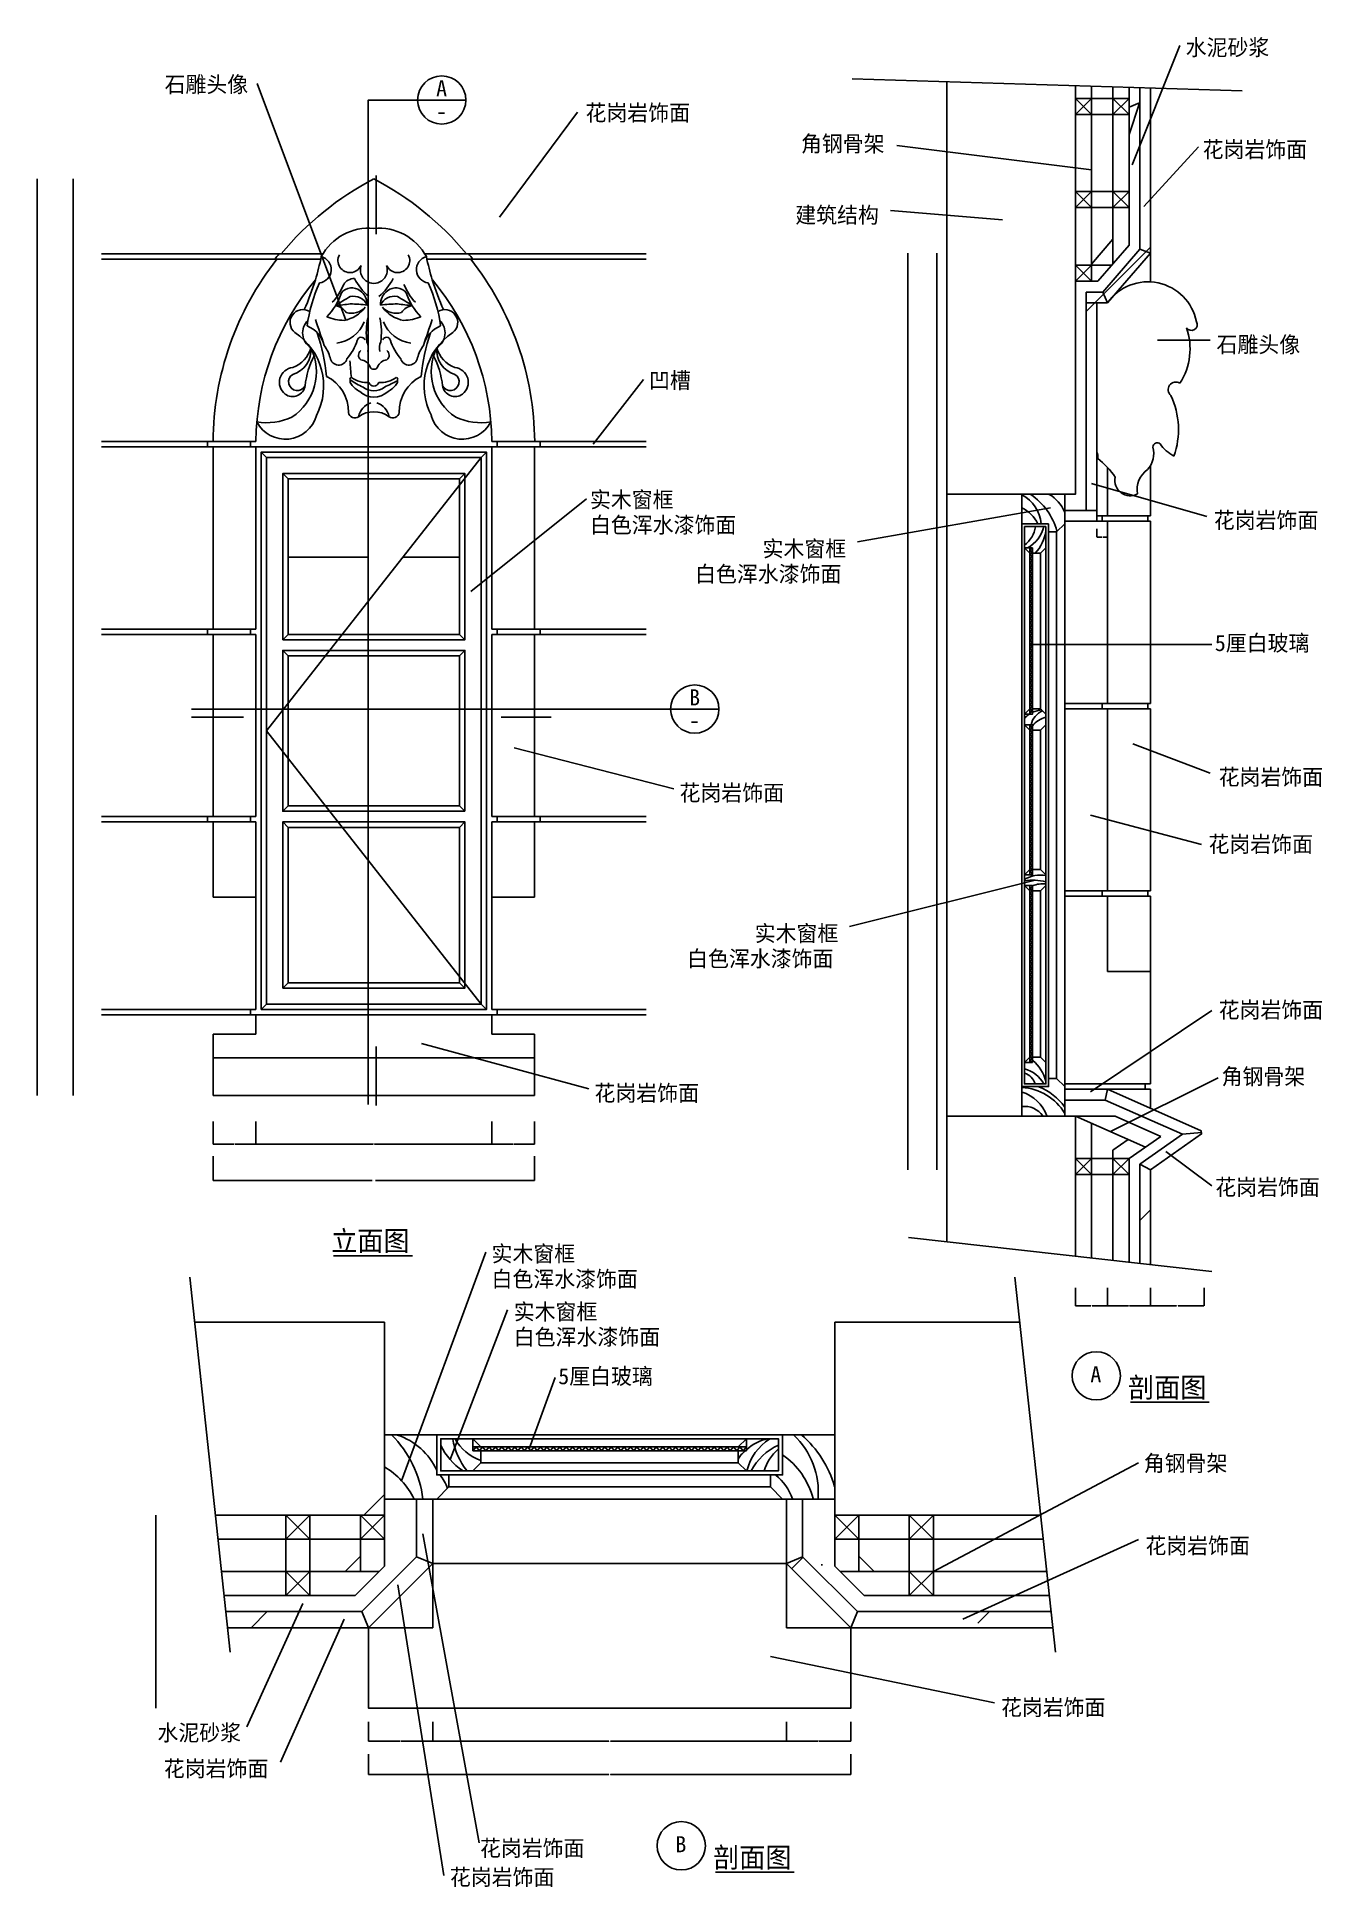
# Model space of a CAD drawing. Header units: metres. Extents: x 154 to 2551, y 70 to 3521.
import ezdxf

# ---------------------------------------------------------------- set-up
doc = ezdxf.new("R2010")
doc.units = ezdxf.units.M
for name, color, linetype in [('2', 2, 'Continuous'), ('3', 3, 'Continuous'), ('4', 4, 'Continuous'), ('7', 7, 'Continuous'), ('BH', 3, 'Continuous'), ('DIM', 3, 'Continuous'), ('TEXT', 3, 'Continuous')]:
    doc.layers.add(name, color=color, linetype=linetype)
doc.dimstyles.get("Standard").update_dxf_attribs({"dimtxt": 2.5, "dimasz": 2.5, "dimexe": 1.25, "dimexo": 0.625, "dimtad": 1, "dimcen": 2.5, "dimazin": 3, "dimtfac": 1, "dimtmove": 0, "dimatfit": 3})

msp = doc.modelspace()

# ---------------------------------------------------------------- texts
at = {"layer": 'DIM'}
for s, p in [('A', (898.47, 3410.13)), ('-', (898.39, 3367.14)), ('B', (1370.48, 2273.98)), ('-', (1370.41, 2230.99))]:
    msp.add_text(s, height=30, dxfattribs=at).set_placement(p)
at = {"layer": 'TEXT'}
for s, height, p in [('水泥砂浆', 30, (2296.67, 3486.32)), ('石雕头像', 30, (391.88, 3417.41)), ('花岗岩饰面', 30, (1177.08, 3364.59)), ('角钢骨架', 30, (1579.07, 3306.81)), ('花岗岩饰面', 30, (2328.25, 3296.14)), ('建筑结构', 30, (1568.38, 3173.81)), ('石雕头像', 30, (2354.28, 2932.15)), ('凹槽', 30, (1295.59, 2865.31)), ('实木窗框', 30, (1185.44, 2642.84)), ('白色浑水漆饰面', 30, (1185.44, 2595.67)), ('花岗岩饰面', 30, (2349.14, 2604.47)), ('实木窗框', 30, (1507.49, 2551.27)), ('白色浑水漆饰面', 30, (1381.45, 2504.1)), ('5厘白玻璃', 30, (2351.11, 2375.37)), ('花岗岩饰面', 30, (2358.14, 2125.34)), ('花岗岩饰面', 30, (1352.53, 2095.93)), ('花岗岩饰面', 30, (2339.2, 2000.16)), ('实木窗框', 30, (1492.73, 1833.67)), ('白色浑水漆饰面', 30, (1366.69, 1786.49)), ('花岗岩饰面', 30, (2358.14, 1690.97)), ('角钢骨架', 30, (2363.67, 1566.85)), ('花岗岩饰面', 30, (1193.87, 1535.83)), ('花岗岩饰面', 30, (2351.82, 1360.26)), ('立面图', 37.5, (702.68, 1256.26)), ('实木窗框', 30, (1001.84, 1236.08)), ('白色浑水漆饰面', 30, (1001.84, 1188.91)), ('实木窗框', 30, (1043.25, 1127.93)), ('白色浑水漆饰面', 30, (1043.25, 1080.75)), ('5厘白玻璃', 30, (1126.3, 1007.62)), ('A', 30, (2118.91, 1011.34)), ('剖面图', 37.5, (2189.17, 982.87)), ('角钢骨架', 30, (2218.5, 845.38)), ('花岗岩饰面', 30, (2221.61, 691.55)), ('花岗岩饰面', 30, (1952.15, 389.94)), ('水泥砂浆', 30, (378.68, 342.53)), ('花岗岩饰面', 30, (390.54, 275.68)), ('花岗岩饰面', 30, (980.2, 127.25)), ('B', 30, (1344.82, 134.58)), ('剖面图', 37.5, (1415.09, 106.11)), ('花岗岩饰面', 30, (924.13, 73.12))]:
    msp.add_text(s, height=height, dxfattribs=at).set_placement(p)

# ---------------------------------------------------------------- blocks, each defined once
blk = doc.blocks.new('BH2')
at = {"layer": 'BH'}
blk.add_lwpolyline([(0, 32), (5, 28), (0, 24), (5, 20), (0, 16), (5, 12), (0, 8), (5, 4), (0, 0)], dxfattribs=at)
blk = doc.blocks.new('*D1')
for p, q in [((1552.15, 378.13), (1552.15, 342.02)), ((1672.15, 378.13), (1672.15, 342.02)), ((1552.4, 342.02), (1611.15, 342.02)), ((1613.15, 342.02), (1671.9, 342.02))]:
    blk.add_line(p, q)
at = {"layer": 'Defpoints'}
for p in [(1552.15, 378.13), (1672.15, 378.13), (1552.15, 342.02)]:
    blk.add_point(p, dxfattribs=at)
at = {"layer": 'DIM', "insert": (1612.15, 342.02), "char_height": 1, "attachment_point": 5}
blk.add_mtext('80', dxfattribs=at)
blk = doc.blocks.new('*D2')
for p, q in [((772.15, 378.13), (772.15, 342.02)), ((892.15, 378.13), (892.15, 342.02)), ((772.4, 342.02), (831.15, 342.02)), ((833.15, 342.02), (891.9, 342.02))]:
    blk.add_line(p, q)
at = {"layer": 'Defpoints'}
for p in [(772.15, 378.13), (892.15, 378.13), (772.15, 342.02)]:
    blk.add_point(p, dxfattribs=at)
at = {"layer": 'DIM', "insert": (832.15, 342.02), "char_height": 1, "attachment_point": 5}
blk.add_mtext('80', dxfattribs=at)
blk = doc.blocks.new('*D3')
for p, q in [((892.15, 378.13), (892.15, 342.02)), ((1552.15, 378.13), (1552.15, 342.02)), ((892.4, 342.02), (1220.65, 342.02)), ((1223.65, 342.02), (1551.9, 342.02))]:
    blk.add_line(p, q)
at = {"layer": 'Defpoints'}
for p in [(892.15, 378.13), (1552.15, 378.13), (892.15, 342.02)]:
    blk.add_point(p, dxfattribs=at)
at = {"layer": 'DIM', "insert": (1222.15, 342.02), "char_height": 1, "attachment_point": 5}
blk.add_mtext('440', dxfattribs=at)
blk = doc.blocks.new('*D4')
for p, q in [((772.15, 317.55), (772.15, 279.35)), ((1672.15, 317.55), (1672.15, 279.35)), ((772.4, 279.35), (1220.65, 279.35)), ((1223.65, 279.35), (1671.9, 279.35))]:
    blk.add_line(p, q)
at = {"layer": 'Defpoints'}
for p in [(772.15, 317.55), (1672.15, 317.55), (772.15, 279.35)]:
    blk.add_point(p, dxfattribs=at)
at = {"layer": 'DIM', "insert": (1222.15, 279.35), "char_height": 1, "attachment_point": 5}
blk.add_mtext('600', dxfattribs=at)
blk = doc.blocks.new('*D5')
for p, q in [((1832.23, 2617.83), (1832.23, 2237.83)), ((1831.98, 2237.83), (1831.73, 2237.83)), ((1832.23, 1857.83), (1832.23, 2237.83)), ((1832.23, 2237.83), (1832.23, 2237.83)), ((1832.48, 2237.83), (1832.73, 2237.83))]:
    blk.add_line(p, q)
at = {"layer": 'Defpoints'}
for p in [(1832.23, 2617.83), (1832.23, 2237.83), (1832.23, 1857.83)]:
    blk.add_point(p, dxfattribs=at)
at = {"layer": 'DIM', "insert": (1832.23, 2238.955), "char_height": 1, "attachment_point": 5}
blk.add_mtext('0', dxfattribs=at)
blk = doc.blocks.new('*D6')
for p, q in [((1778.15, 3117.37), (1778.15, 2262.6)), ((1777.9, 2262.6), (1777.65, 2262.6)), ((1778.15, 1407.83), (1778.15, 2262.6)), ((1778.15, 2262.6), (1778.15, 2262.6)), ((1778.4, 2262.6), (1778.65, 2262.6))]:
    blk.add_line(p, q)
at = {"layer": 'Defpoints'}
for p in [(1778.15, 3117.37), (1778.15, 2262.6), (1778.15, 1407.83)]:
    blk.add_point(p, dxfattribs=at)
at = {"layer": 'DIM', "insert": (1778.15, 2263.725), "char_height": 1, "attachment_point": 5}
blk.add_mtext('0', dxfattribs=at)
blk = doc.blocks.new('*D7')
for p, q in [((221.73, 2756.5), (221.73, 2376.5)), ((221.48, 2376.5), (221.23, 2376.5)), ((221.73, 1996.5), (221.73, 2376.5)), ((221.73, 2376.5), (221.73, 2376.5)), ((221.98, 2376.5), (222.23, 2376.5))]:
    blk.add_line(p, q)
at = {"layer": 'Defpoints'}
for p in [(221.73, 2756.5), (221.73, 2376.5), (221.73, 1996.5)]:
    blk.add_point(p, dxfattribs=at)
at = {"layer": 'DIM', "insert": (221.73, 2377.625), "char_height": 1, "attachment_point": 5}
blk.add_mtext('0', dxfattribs=at)
blk = doc.blocks.new('*D8')
for p, q in [((154.46, 3256.04), (154.46, 2401.27)), ((154.21, 2401.27), (153.96, 2401.27)), ((154.46, 1546.5), (154.46, 2401.27)), ((154.46, 2401.27), (154.46, 2401.27)), ((154.71, 2401.27), (154.96, 2401.27))]:
    blk.add_line(p, q)
at = {"layer": 'Defpoints'}
for p in [(154.46, 3256.04), (154.46, 2401.27), (154.46, 1546.5)]:
    blk.add_point(p, dxfattribs=at)
at = {"layer": 'DIM', "insert": (154.46, 2402.395), "char_height": 1, "attachment_point": 5}
blk.add_mtext('0', dxfattribs=at)
blk = doc.blocks.new('*D9')
for p, q in [((375.71, 763.49), (375.71, 718.49)), ((375.46, 718.49), (375.21, 718.49)), ((375.71, 673.49), (375.71, 718.49)), ((375.71, 718.49), (375.71, 718.49)), ((375.96, 718.49), (376.21, 718.49))]:
    blk.add_line(p, q)
at = {"layer": 'Defpoints'}
for p in [(375.71, 763.49), (375.71, 718.49), (375.71, 673.49)]:
    blk.add_point(p, dxfattribs=at)
at = {"layer": 'DIM', "insert": (375.71, 719.615), "char_height": 1, "attachment_point": 5}
blk.add_mtext('60', dxfattribs=at)
blk = doc.blocks.new('*D10')
for p, q in [((375.71, 673.49), (375.71, 613.49)), ((375.46, 613.49), (375.21, 613.49)), ((375.71, 553.49), (375.71, 613.49)), ((375.71, 613.49), (375.71, 613.49)), ((375.96, 613.49), (376.21, 613.49))]:
    blk.add_line(p, q)
at = {"layer": 'Defpoints'}
for p in [(375.71, 673.49), (375.71, 613.49), (375.71, 553.49)]:
    blk.add_point(p, dxfattribs=at)
at = {"layer": 'DIM', "insert": (375.71, 614.615), "char_height": 1, "attachment_point": 5}
blk.add_mtext('80', dxfattribs=at)
blk = doc.blocks.new('*D11')
for p, q in [((375.71, 553.49), (375.71, 478.49)), ((375.46, 478.49), (375.21, 478.49)), ((375.71, 403.49), (375.71, 478.49)), ((375.71, 478.49), (375.71, 478.49)), ((375.96, 478.49), (376.21, 478.49))]:
    blk.add_line(p, q)
at = {"layer": 'Defpoints'}
for p in [(375.71, 553.49), (375.71, 478.49), (375.71, 403.49)]:
    blk.add_point(p, dxfattribs=at)
at = {"layer": 'DIM', "insert": (375.71, 479.615), "char_height": 1, "attachment_point": 5}
blk.add_mtext('100', dxfattribs=at)
blk = doc.blocks.new('*D12')
for p, q in [((482.31, 1433.14), (482.31, 1387.68)), ((1082.3, 1433.28), (1082.3, 1387.68)), ((482.56, 1387.68), (779.305, 1387.68)), ((785.305, 1387.68), (1082.05, 1387.68))]:
    blk.add_line(p, q)
at = {"layer": 'Defpoints'}
for p in [(482.31, 1433.14), (1082.3, 1433.28), (482.31, 1387.68)]:
    blk.add_point(p, dxfattribs=at)
at = {"layer": 'DIM', "insert": (782.305, 1387.68), "char_height": 1, "attachment_point": 5}
blk.add_mtext('599,99', dxfattribs=at)
blk = doc.blocks.new('*D13')
for p, q in [((562.3, 1497.97), (562.3, 1455.78)), ((1002.3, 1497.97), (1002.3, 1455.78)), ((562.55, 1455.78), (780.8, 1455.78)), ((783.8, 1455.78), (1002.05, 1455.78))]:
    blk.add_line(p, q)
at = {"layer": 'Defpoints'}
for p in [(562.3, 1497.97), (1002.3, 1497.97), (562.3, 1455.78)]:
    blk.add_point(p, dxfattribs=at)
at = {"layer": 'DIM', "insert": (782.3, 1455.78), "char_height": 1, "attachment_point": 5}
blk.add_mtext('440', dxfattribs=at)
blk = doc.blocks.new('*D14')
for p, q in [((221.73, 1616.5), (221.73, 1581.5)), ((221.48, 1581.5), (221.23, 1581.5)), ((221.73, 1546.5), (221.73, 1581.5)), ((221.73, 1581.5), (221.73, 1581.5)), ((221.98, 1581.5), (222.23, 1581.5))]:
    blk.add_line(p, q)
at = {"layer": 'Defpoints'}
for p in [(221.73, 1616.5), (221.73, 1581.5), (221.73, 1546.5)]:
    blk.add_point(p, dxfattribs=at)
at = {"layer": 'DIM', "insert": (221.73, 1582.625), "char_height": 1, "attachment_point": 5}
blk.add_mtext('0', dxfattribs=at)
blk = doc.blocks.new('*D15')
for p, q in [((482.3, 1497.97), (482.3, 1455.78)), ((562.3, 1497.97), (562.3, 1455.78)), ((482.55, 1455.78), (521.3, 1455.78)), ((523.3, 1455.78), (562.05, 1455.78))]:
    blk.add_line(p, q)
at = {"layer": 'Defpoints'}
for p in [(482.3, 1497.97), (562.3, 1497.97), (482.3, 1455.78)]:
    blk.add_point(p, dxfattribs=at)
at = {"layer": 'DIM', "insert": (522.3, 1455.78), "char_height": 1, "attachment_point": 5}
blk.add_mtext('80', dxfattribs=at)
blk = doc.blocks.new('*D16')
for p, q in [((221.73, 1996.5), (221.73, 1956.5)), ((221.48, 1956.5), (221.23, 1956.5)), ((221.73, 1916.5), (221.73, 1956.5)), ((221.73, 1956.5), (221.73, 1956.5)), ((221.98, 1956.5), (222.23, 1956.5))]:
    blk.add_line(p, q)
at = {"layer": 'Defpoints'}
for p in [(221.73, 1996.5), (221.73, 1956.5), (221.73, 1916.5)]:
    blk.add_point(p, dxfattribs=at)
at = {"layer": 'DIM', "insert": (221.73, 1957.625), "char_height": 1, "attachment_point": 5}
blk.add_mtext('0', dxfattribs=at)
blk = doc.blocks.new('*D17')
for p, q in [((221.73, 1916.5), (221.73, 1806.5)), ((221.48, 1806.5), (221.23, 1806.5)), ((221.73, 1696.5), (221.73, 1806.5)), ((221.73, 1806.5), (221.73, 1806.5)), ((221.98, 1806.5), (222.23, 1806.5))]:
    blk.add_line(p, q)
at = {"layer": 'Defpoints'}
for p in [(221.73, 1916.5), (221.73, 1806.5), (221.73, 1696.5)]:
    blk.add_point(p, dxfattribs=at)
at = {"layer": 'DIM', "insert": (221.73, 1807.625), "char_height": 1, "attachment_point": 5}
blk.add_mtext('0', dxfattribs=at)
blk = doc.blocks.new('*D18')
for p, q in [((221.73, 1696.5), (221.73, 1656.5)), ((221.48, 1656.5), (221.23, 1656.5)), ((221.73, 1616.5), (221.73, 1656.5)), ((221.73, 1656.5), (221.73, 1656.5)), ((221.98, 1656.5), (222.23, 1656.5))]:
    blk.add_line(p, q)
at = {"layer": 'Defpoints'}
for p in [(221.73, 1696.5), (221.73, 1656.5), (221.73, 1616.5)]:
    blk.add_point(p, dxfattribs=at)
at = {"layer": 'DIM', "insert": (221.73, 1657.625), "char_height": 1, "attachment_point": 5}
blk.add_mtext('0', dxfattribs=at)
blk = doc.blocks.new('*D19')
for p, q in [((1832.23, 1857.83), (1832.23, 1707.83)), ((1831.98, 1707.83), (1831.73, 1707.83)), ((1832.23, 1557.83), (1832.23, 1707.83)), ((1832.23, 1707.83), (1832.23, 1707.83)), ((1832.48, 1707.83), (1832.73, 1707.83))]:
    blk.add_line(p, q)
at = {"layer": 'Defpoints'}
for p in [(1832.23, 1857.83), (1832.23, 1707.83), (1832.23, 1557.83)]:
    blk.add_point(p, dxfattribs=at)
at = {"layer": 'DIM', "insert": (1832.23, 1708.955), "char_height": 1, "attachment_point": 5}
blk.add_mtext('0', dxfattribs=at)
blk = doc.blocks.new('*D20')
for p, q in [((1002.3, 1497.97), (1002.3, 1455.78)), ((1082.3, 1497.97), (1082.3, 1455.78)), ((1002.55, 1455.78), (1041.3, 1455.78)), ((1043.3, 1455.78), (1082.05, 1455.78))]:
    blk.add_line(p, q)
at = {"layer": 'Defpoints'}
for p in [(1002.3, 1497.97), (1082.3, 1497.97), (1002.3, 1455.78)]:
    blk.add_point(p, dxfattribs=at)
at = {"layer": 'DIM', "insert": (1042.3, 1455.78), "char_height": 1, "attachment_point": 5}
blk.add_mtext('80', dxfattribs=at)
blk = doc.blocks.new('*D21')
for p, q in [((1832.23, 1557.83), (1832.23, 1517.83)), ((1831.98, 1517.83), (1831.73, 1517.83)), ((1832.23, 1477.83), (1832.23, 1517.83)), ((1832.23, 1517.83), (1832.23, 1517.83)), ((1832.48, 1517.83), (1832.73, 1517.83))]:
    blk.add_line(p, q)
at = {"layer": 'Defpoints'}
for p in [(1832.23, 1557.83), (1832.23, 1517.83), (1832.23, 1477.83)]:
    blk.add_point(p, dxfattribs=at)
at = {"layer": 'DIM', "insert": (1832.23, 1518.955), "char_height": 1, "attachment_point": 5}
blk.add_mtext('0', dxfattribs=at)
blk = doc.blocks.new('*D22')
for p, q in [((1832.23, 1477.83), (1832.23, 1442.83)), ((1831.98, 1442.83), (1831.73, 1442.83)), ((1832.23, 1407.83), (1832.23, 1442.83)), ((1832.23, 1442.83), (1832.23, 1442.83)), ((1832.48, 1442.83), (1832.73, 1442.83))]:
    blk.add_line(p, q)
at = {"layer": 'Defpoints'}
for p in [(1832.23, 1477.83), (1832.23, 1442.83), (1832.23, 1407.83)]:
    blk.add_point(p, dxfattribs=at)
at = {"layer": 'DIM', "insert": (1832.23, 1443.955), "char_height": 1, "attachment_point": 5}
blk.add_mtext('0', dxfattribs=at)
blk = doc.blocks.new('*D23')
for p, q in [((1832.23, 3117.37), (1832.23, 2867.6)), ((1831.98, 2867.6), (1831.73, 2867.6)), ((1832.23, 2617.83), (1832.23, 2867.6)), ((1832.23, 2867.6), (1832.23, 2867.6)), ((1832.48, 2867.6), (1832.73, 2867.6))]:
    blk.add_line(p, q)
at = {"layer": 'Defpoints'}
for p in [(1832.23, 3117.37), (1832.23, 2867.6), (1832.23, 2617.83)]:
    blk.add_point(p, dxfattribs=at)
at = {"layer": 'DIM', "insert": (1832.23, 2868.725), "char_height": 1, "attachment_point": 5}
blk.add_mtext('0', dxfattribs=at)
blk = doc.blocks.new('*D24')
for p, q in [((221.73, 3256.04), (221.73, 3006.27)), ((221.48, 3006.27), (221.23, 3006.27)), ((221.73, 2756.5), (221.73, 3006.27)), ((221.73, 3006.27), (221.73, 3006.27)), ((221.98, 3006.27), (222.23, 3006.27))]:
    blk.add_line(p, q)
at = {"layer": 'Defpoints'}
for p in [(221.73, 3256.04), (221.73, 3006.27), (221.73, 2756.5)]:
    blk.add_point(p, dxfattribs=at)
at = {"layer": 'DIM', "insert": (221.73, 3007.395), "char_height": 1, "attachment_point": 5}
blk.add_mtext('0', dxfattribs=at)
blk = doc.blocks.new('*D25')
for p, q in [((2091.04, 1187.64), (2091.04, 1154.11)), ((2151.04, 1187.64), (2151.04, 1154.11)), ((2091.29, 1154.11), (2120.04, 1154.11)), ((2122.04, 1154.11), (2150.79, 1154.11))]:
    blk.add_line(p, q)
at = {"layer": 'Defpoints'}
for p in [(2091.04, 1187.64), (2151.04, 1187.64), (2091.04, 1154.11)]:
    blk.add_point(p, dxfattribs=at)
at = {"layer": 'DIM', "insert": (2121.04, 1154.11), "char_height": 1, "attachment_point": 5}
blk.add_mtext('60', dxfattribs=at)
blk = doc.blocks.new('*D26')
for p, q in [((2151.04, 1187.64), (2151.04, 1154.11)), ((2231.04, 1187.64), (2231.04, 1154.11)), ((2151.29, 1154.11), (2190.04, 1154.11)), ((2192.04, 1154.11), (2230.79, 1154.11))]:
    blk.add_line(p, q)
at = {"layer": 'Defpoints'}
for p in [(2151.04, 1187.64), (2231.04, 1187.64), (2151.04, 1154.11)]:
    blk.add_point(p, dxfattribs=at)
at = {"layer": 'DIM', "insert": (2191.04, 1154.11), "char_height": 1, "attachment_point": 5}
blk.add_mtext('80', dxfattribs=at)
blk = doc.blocks.new('*D27')
for p, q in [((2231.04, 1187.64), (2231.04, 1154.11)), ((2331.04, 1187.64), (2331.04, 1154.11)), ((2231.29, 1154.11), (2279.54, 1154.11)), ((2282.54, 1154.11), (2330.79, 1154.11))]:
    blk.add_line(p, q)
at = {"layer": 'Defpoints'}
for p in [(2231.04, 1187.64), (2331.04, 1187.64), (2231.04, 1154.11)]:
    blk.add_point(p, dxfattribs=at)
at = {"layer": 'DIM', "insert": (2281.04, 1154.11), "char_height": 1, "attachment_point": 5}
blk.add_mtext('100', dxfattribs=at)
blk = doc.blocks.new('*D28')
for p, q in [((2131.04, 2603.32), (2131.04, 2587.84)), ((2151.04, 2603.32), (2151.04, 2587.84)), ((2131.29, 2587.84), (2140.04, 2587.84)), ((2142.04, 2587.84), (2150.79, 2587.84))]:
    blk.add_line(p, q)
at = {"layer": 'Defpoints'}
for p in [(2131.04, 2603.32), (2151.04, 2603.32), (2131.04, 2587.84)]:
    blk.add_point(p, dxfattribs=at)
at = {"layer": 'DIM', "insert": (2141.04, 2587.84), "char_height": 1, "attachment_point": 5}
blk.add_mtext('20', dxfattribs=at)

# ---------------------------------------------------------------- dimensions: what is measured, and where the dimension line sits
at = {"layer": 'DIM'}
for base, p1, p2, picture, middle in [((154.46, 2401.27), (154.46, 3256.04), (154.46, 1546.5), '*D8', (154.46, 2402.395)), ((221.73, 3006.27), (221.73, 3256.04), (221.73, 2756.5), '*D24', (221.73, 3007.395)), ((1778.15, 2262.6), (1778.15, 3117.37), (1778.15, 1407.83), '*D6', (1778.15, 2263.725)), ((1832.23, 2867.6), (1832.23, 3117.37), (1832.23, 2617.83), '*D23', (1832.23, 2868.725)), ((221.73, 2376.5), (221.73, 2756.5), (221.73, 1996.5), '*D7', (221.73, 2377.625)), ((1832.23, 2237.83), (1832.23, 2617.83), (1832.23, 1857.83), '*D5', (1832.23, 2238.955)), ((2131.04, 2587.84), (2131.04, 2603.32), (2151.04, 2603.32), '*D28', (2141.04, 2587.84)), ((221.73, 1956.5), (221.73, 1996.5), (221.73, 1916.5), '*D16', (221.73, 1957.625)), ((221.73, 1806.5), (221.73, 1916.5), (221.73, 1696.5), '*D17', (221.73, 1807.625)), ((1832.23, 1707.83), (1832.23, 1857.83), (1832.23, 1557.83), '*D19', (1832.23, 1708.955)), ((221.73, 1656.5), (221.73, 1696.5), (221.73, 1616.5), '*D18', (221.73, 1657.625)), ((221.73, 1581.5), (221.73, 1616.5), (221.73, 1546.5), '*D14', (221.73, 1582.625)), ((1832.23, 1517.83), (1832.23, 1557.83), (1832.23, 1477.83), '*D21', (1832.23, 1518.955)), ((482.3, 1455.78), (482.3, 1497.97), (562.3, 1497.97), '*D15', (522.3, 1455.78)), ((562.3, 1455.78), (562.3, 1497.97), (1002.3, 1497.97), '*D13', (782.3, 1455.78)), ((1002.3, 1455.78), (1002.3, 1497.97), (1082.3, 1497.97), '*D20', (1042.3, 1455.78)), ((1832.23, 1442.83), (1832.23, 1477.83), (1832.23, 1407.83), '*D22', (1832.23, 1443.955)), ((482.31, 1387.68), (482.31, 1433.14), (1082.3, 1433.28), '*D12', (782.305, 1387.68)), ((2091.04, 1154.11), (2091.04, 1187.64), (2151.04, 1187.64), '*D25', (2121.04, 1154.11)), ((2151.04, 1154.11), (2151.04, 1187.64), (2231.04, 1187.64), '*D26', (2191.04, 1154.11)), ((2231.04, 1154.11), (2231.04, 1187.64), (2331.04, 1187.64), '*D27', (2281.04, 1154.11))]:
    dim = msp.add_linear_dim(base=base, p1=p1, p2=p2, dimstyle='Standard', dxfattribs=at)
    dim.commit()
    dim.dimension.update_dxf_attribs({"geometry": picture, "text_midpoint": middle})
for base, p1, p2, text, picture, middle in [((375.71, 718.49), (375.71, 763.49), (375.71, 673.49), '60', '*D9', (375.71, 719.615)), ((375.71, 613.49), (375.71, 673.49), (375.71, 553.49), '80', '*D10', (375.71, 614.615)), ((375.71, 478.49), (375.71, 553.49), (375.71, 403.49), '100', '*D11', (375.71, 479.615)), ((772.15, 342.02), (772.15, 378.13), (892.15, 378.13), '80', '*D2', (832.15, 342.02)), ((892.15, 342.02), (892.15, 378.13), (1552.15, 378.13), '440', '*D3', (1222.15, 342.02)), ((1552.15, 342.02), (1552.15, 378.13), (1672.15, 378.13), '80', '*D1', (1612.15, 342.02)), ((772.15, 279.35), (772.15, 317.55), (1672.15, 317.55), '600', '*D4', (1222.15, 279.35))]:
    dim = msp.add_linear_dim(base=base, p1=p1, p2=p2, text=text, dimstyle='Standard', dxfattribs=at)
    dim.commit()
    dim.dimension.update_dxf_attribs({"geometry": picture, "text_midpoint": middle})

# ---------------------------------------------------------------- hatches: boundary and pattern name
at = {"layer": 'BH'}
h = msp.add_hatch(dxfattribs=at)
h.set_pattern_fill('ANSI31', scale=500)
h.paths.add_polyline_path([(1851.04, 2667.83), (2091.04, 2667.83), (2091.04, 3429.97), (1851.04, 3437.42)])
h = msp.add_hatch(dxfattribs=at)
h.set_pattern_fill('AR-CONC', scale=5)
h.paths.add_polyline_path([(2211.04, 3426.24), (2191.04, 3426.86), (2191.04, 3132.3), (2132.78, 3065.08), (2091.04, 3065.08), (2091.04, 3045.08), (2141.91, 3045.08), (2211.04, 3124.84)])
h = msp.add_hatch(dxfattribs=at)
h.set_pattern_fill('ANSI33', scale=100)
h.paths.add_polyline_path([(2231.04, 3425.62), (2211.04, 3426.24), (2211.04, 3124.84), (2231.04, 3117.37)])
h.paths.add_polyline_path([(2141.91, 3045.08), (2151.04, 3025.08, -0.05), (2163.17, 3039.07), (2231.04, 3117.37), (2211.04, 3124.84)])
h.paths.add_polyline_path([(2111.04, 3045.08), (2111.04, 3025.08), (2151.04, 3025.08), (2141.91, 3045.08)])
h = msp.add_hatch(dxfattribs=at)
h.set_pattern_fill('AR-CONC', scale=5)
h.paths.add_polyline_path([(2111.04, 3045.08), (2091.04, 3045.08), (2091.04, 2667.83), (2071.04, 2667.83), (2071.04, 2637.83), (2111.04, 2637.83)])
h = msp.add_hatch(dxfattribs=at)
h.set_pattern_fill('ANSI33', scale=100)
h.paths.add_polyline_path([(2131.04, 2746.59, -0.12), (2132.58, 2734.83, -0.08), (2165.44, 2699.65, 0.64), (2207.02, 2668.35, -0.3), (2225.61, 2713.88, 0.25), (2235.65, 2755.96, -0.63), (2248.9, 2762.01, 0.12), (2274.9, 2739.03, 0.2), (2269.03, 2851.89, -0.94), (2286.01, 2875, 0.23), (2298.23, 2978.53, 0.99), (2316.71, 2989.75, 0.59), (2163.17, 3039.07), (2151.04, 3025.08), (2131.04, 3025.08)])
h = msp.add_hatch(dxfattribs=at)
h.set_pattern_fill('ANSI33', scale=100)
h.paths.add_polyline_path([(2131.04, 3025.08), (2111.04, 3025.08), (2111.04, 2637.83), (2131.04, 2637.83)])
h = msp.add_hatch(dxfattribs=at)
h.set_pattern_fill('AR-RROOF', scale=200)
h.paths.add_polyline_path([(771.74, 2468.03), (771.74, 2406.5), (942.3, 2406.5), (942.3, 2685.5)])
h.paths.add_polyline_path([(771.74, 2696.5), (622.3, 2696.5), (622.3, 2406.5), (723.48, 2406.5), (771.74, 2468.03)])
h.paths.add_polyline_path([(771.74, 2406.5), (771.74, 2468.03), (723.48, 2406.5)])
h.paths.add_polyline_path([(771.74, 2366.5), (692.1, 2366.5), (622.3, 2277.5), (622.3, 2267.18), (771.74, 2267.18)])
h.paths.add_polyline_path([(622.3, 2366.5), (622.3, 2277.5), (692.1, 2366.5)])
h.paths.add_polyline_path([(692.1, 2086.5), (771.74, 2086.5), (771.74, 2267.18), (622.3, 2267.18), (622.3, 2175.5)])
h.paths.add_polyline_path([(622.3, 2175.5), (622.3, 2086.5), (692.1, 2086.5)])
h.paths.add_polyline_path([(771.74, 2086.5), (942.3, 2086.5), (942.3, 2267.18), (771.74, 2267.18)])
h.paths.add_polyline_path([(771.74, 2366.5), (771.74, 2267.18), (942.3, 2267.18), (942.3, 2366.5)])
h.paths.add_polyline_path([(771.74, 2046.5), (771.74, 1984.97), (942.3, 1767.5), (942.3, 2046.5)])
h.paths.add_polyline_path([(622.3, 1756.5), (771.74, 1756.5), (771.74, 1984.97), (723.48, 2046.5), (622.3, 2046.5)])
h.paths.add_polyline_path([(723.48, 2046.5), (771.74, 1984.97), (771.74, 2046.5)])
h.paths.add_polyline_path([(771.74, 1756.5), (942.3, 1756.5), (942.3, 1767.5), (771.74, 1984.97)])
h = msp.add_hatch(dxfattribs=at)
h.set_pattern_fill('ANSI33', scale=100)
h.paths.add_polyline_path([(2071.04, 2637.83), (2071.04, 2617.83), (2131.04, 2617.83), (2131.04, 2637.83)])
h = msp.add_hatch(dxfattribs=at)
h.set_pattern_fill('ANSI33', scale=100)
h.paths.add_polyline_path([(2151.04, 1557.83), (2146.8, 1537.83), (2290.59, 1473.92), (2326.09, 1477.35), (2325.82, 1480.15)])
h.paths.add_polyline_path([(2146.8, 1537.83), (2151.04, 1557.83), (2071.04, 1557.83), (2071.04, 1537.83)])
h.paths.add_polyline_path([(2211.04, 1418.24), (2231.04, 1407.83), (2326.36, 1474.55), (2326.09, 1477.35), (2290.59, 1473.92)])
h = msp.add_hatch(dxfattribs=at)
h.set_pattern_fill('AR-CONC', scale=5)
h.paths.add_polyline_path([(2146.8, 1537.83), (2071.04, 1537.83), (2071.04, 1512.92), (2071.13, 1512.77), (2071.04, 1512.92), (2071.04, 1507.83), (2165.06, 1507.83), (2250.13, 1470.02), (2191.04, 1428.65), (2191.04, 1235.3), (2211.04, 1233.05), (2211.04, 1418.24), (2290.59, 1473.92)])
h = msp.add_hatch(dxfattribs=at)
h.set_pattern_fill('ANSI31', scale=500)
h.paths.add_polyline_path([(2091.04, 1246.53), (2091.04, 1507.83), (2071.04, 1507.83), (1851.04, 1507.83), (1851.04, 1273.48)])
h = msp.add_hatch(dxfattribs=at)
h.set_pattern_fill('ANSI33', scale=100)
h.paths.add_polyline_path([(2231.04, 1407.83), (2211.04, 1418.24), (2211.04, 1233.05), (2231.04, 1230.81)])
h = msp.add_hatch(dxfattribs=at)
h.set_pattern_fill('ANSI31', scale=500)
h.paths.add_polyline_path([(1642.15, 1123.49), (1642.15, 763.49), (2026.27, 763.49), (1987.35, 1123.49)])
h.paths.add_polyline_path([(486.97, 763.49), (802.15, 763.49), (802.15, 1123.49), (448.05, 1123.49)])
h = msp.add_hatch(dxfattribs=at)
h.set_pattern_fill('AR-CONC', scale=5)
h.paths.add_polyline_path([(802.15, 668.35), (747.3, 613.49), (503.19, 613.49), (506.43, 583.49), (759.73, 583.49), (862.15, 685.92), (862.15, 793.49), (802.15, 793.49), (802.15, 763.49)])
h = msp.add_hatch(dxfattribs=at)
h.set_pattern_fill('ANSI33', scale=100)
h.paths.add_polyline_path([(892.15, 793.49), (862.15, 793.49), (862.15, 685.92), (892.15, 673.49)])
h.paths.add_polyline_path([(892.15, 673.49), (862.15, 685.92), (759.73, 583.49), (772.15, 553.49)])
h.paths.add_polyline_path([(772.15, 553.49), (759.73, 583.49), (506.43, 583.49), (509.67, 553.49)])
h = msp.add_hatch(dxfattribs=at)
h.set_pattern_fill('ANSI33', scale=100)
h.paths.add_polyline_path([(1552.15, 673.49), (1582.15, 685.92), (1582.15, 793.49), (1552.15, 793.49)])
h.paths.add_polyline_path([(1672.15, 553.49), (1684.58, 583.49), (1582.15, 685.92), (1552.15, 673.49)])
h.paths.add_polyline_path([(2048.97, 553.49), (2045.73, 583.49), (1684.58, 583.49), (1672.15, 553.49)])
h = msp.add_hatch(dxfattribs=at)
h.set_pattern_fill('AR-CONC', scale=5)
h.paths.add_polyline_path([(1642.15, 763.49), (1642.15, 793.49), (1582.15, 793.49), (1582.15, 685.92), (1684.58, 583.49), (2045.73, 583.49), (2042.48, 613.49), (1697.01, 613.49), (1642.15, 668.35)])

# ---------------------------------------------------------------- linework, layer by layer
at = {"layer": '2'}
for p, q in [((802.15, 1123.49), (448.05, 1123.49)), ((802.15, 763.49), (802.15, 1123.49)), ((1642.15, 763.49), (1642.15, 1123.49)), ((1642.15, 1123.49), (1987.35, 1123.49)), ((802.15, 763.49), (486.97, 763.49)), ((1642.15, 763.49), (2026.27, 763.49))]:
    msp.add_line(p, q, dxfattribs=at)
for points in [[(2091.04, 3429.97), (2091.04, 2667.83), (1851.04, 2667.83), (1851.04, 3437.42)], [(2091.04, 1246.53), (2091.04, 1507.83), (2091.04, 1507.83), (2091.04, 1507.83), (1851.04, 1507.83), (1851.04, 1273.48)]]:
    msp.add_lwpolyline(points, dxfattribs=at)
at = {"layer": '3'}
for p, q in [((2121.04, 3376.15), (2091.04, 3406.15)), ((2121.04, 3406.15), (2091.04, 3376.15)), ((2191.04, 3406.15), (2161.04, 3376.15)), ((2191.04, 3376.15), (2161.04, 3406.15)), ((2121.04, 3232.88), (2091.04, 3202.88)), ((2121.04, 3202.88), (2091.04, 3232.88)), ((2191.04, 3232.88), (2161.04, 3202.88)), ((2191.04, 3202.88), (2161.04, 3232.88)), ((2121.04, 3095.08), (2091.04, 3065.08)), ((2121.04, 3065.08), (2091.04, 3095.08)), ((982.3, 2736.5), (582.3, 2226.5)), ((622.3, 2696.5), (612.3, 2706.5)), ((942.3, 2696.5), (952.3, 2706.5)), ((2041.04, 2597.83), (2041.04, 1577.83)), ((2056.04, 1577.83), (2056.04, 2597.83)), ((2026.04, 2267.83), (2026.04, 2557.83)), ((622.3, 2406.5), (612.3, 2396.5)), ((942.3, 2406.5), (952.3, 2396.5)), ((612.3, 2376.5), (622.3, 2366.5)), ((952.3, 2376.5), (942.3, 2366.5)), ((582.3, 2226.5), (982.3, 1716.5)), ((2026.04, 1967.83), (2026.04, 2227.83)), ((612.3, 2076.5), (622.3, 2086.5)), ((952.3, 2076.5), (942.3, 2086.5)), ((612.3, 2056.5), (622.3, 2046.5)), ((942.3, 2046.5), (952.3, 2056.5)), ((2026.04, 1617.83), (2026.04, 1927.83)), ((612.3, 1746.5), (622.3, 1756.5)), ((942.3, 1756.5), (952.3, 1746.5)), ((982.15, 860.99), (1462.15, 860.99)), ((922.15, 815.99), (1522.15, 815.99)), ((618.15, 763.49), (663.15, 718.49)), ((618.15, 718.49), (663.15, 763.49)), ((757.15, 718.49), (802.15, 763.49)), ((757.15, 763.49), (802.15, 718.49)), ((1687.15, 763.49), (1642.15, 718.49)), ((1687.15, 718.49), (1642.15, 763.49)), ((1826.16, 718.49), (1781.16, 763.49)), ((1826.16, 763.49), (1781.16, 718.49)), ((663.15, 658.49), (618.15, 613.49)), ((618.15, 658.49), (663.15, 613.49)), ((1826.16, 658.49), (1781.16, 613.49)), ((1781.16, 658.49), (1826.16, 613.49))]:
    msp.add_line(p, q, dxfattribs=at)
for points in [[(572.3, 1706.5), (572.3, 2746.5), (992.3, 2746.5), (992.3, 1706.5)], [(612.3, 2396.5), (952.3, 2396.5), (952.3, 2706.5), (612.3, 2706.5)], [(952.3, 2076.5), (952.3, 2376.5), (612.3, 2376.5), (612.3, 2076.5)], [(612.3, 1746.5), (952.3, 1746.5), (952.3, 2056.5), (612.3, 2056.5)]]:
    msp.add_lwpolyline(points, close=True, dxfattribs=at)
for centre, radius, start, end in [((677.86, 3087.05), 24.99, 276.54, 75.03), ((737.93, 3103.91), 22.59, 152.04, 335.4), ((826.67, 3103.91), 22.59, 204.6, 27.96), ((886.74, 3087.05), 24.99, 104.97, 263.46), ((782.3, 3086.46), 25.16, 161.34, 18.66), ((208.22, 3209.99), 486.24, 336, 342.99), ((955.73, 2940.08), 300.92, 156.05, 172.03), ((609.39, 3081.4), 118.56, 315.8, 341.42), ((629.55, 3097.24), 103.72, 316.54, 338.5), ((741.22, 3027.95), 24.97, 51.33, 141.14), ((745.68, 3047.24), 23, 88.86, 148.59), ((744.52, 3009.46), 27.79, 23.7, 102.8), ((853.82, 3127.88), 122.14, 208.16, 228.38), ((738.2, 3021.69), 31.78, 358.09, 54.13), ((710.79, 3127.88), 122.14, 311.62, 331.84), ((826.41, 3021.69), 31.78, 125.87, 181.91), ((820.09, 3009.46), 27.79, 77.2, 156.3), ((823.38, 3027.95), 24.97, 38.86, 128.67), ((935.05, 3097.24), 103.72, 201.5, 223.46), ((955.21, 3081.4), 118.56, 198.58, 224.2), ((608.87, 2940.08), 300.92, 7.97, 23.95), ((1356.38, 3209.99), 486.24, 197.01, 204), ((649.93, 2988.28), 24.04, 57.88, 231.49), ((855.62, 2812.96), 252.48, 117.67, 125.06), ((706.6, 2991.47), 28.46, 32.55, 81.92), ((575.5, 4265.41), 1253.07, 276.19, 277.47), ((715.12, 3054.61), 63.49, 280.49, 323.45), ((740.31, 3040.33), 34.93, 253.84, 317.65), ((733.63, 2743.86), 279.15, 82.52, 89.03), ((830.98, 2743.86), 279.15, 90.97, 97.48), ((824.29, 3040.33), 34.93, 222.35, 286.16), ((849.48, 3054.61), 63.49, 216.55, 259.51), ((989.1, 4265.41), 1253.07, 262.53, 263.81), ((708.98, 2812.96), 252.48, 54.94, 62.33), ((858, 2991.47), 28.46, 98.08, 147.45), ((914.67, 2988.28), 24.04, 308.51, 122.12), ((569.06, 2869.77), 119.5, 332.49, 56.53), ((681.77, 2968.72), 32.33, 134.01, 238.59), ((638.47, 2932.55), 52.86, 13.93, 68.66), ((-1891, 2098.88), 2716.02, 18.16, 19.24), ((368.65, 2860.44), 326.34, 4.78, 19.38), ((730.92, 3095.64), 103.55, 249.35, 267.65), ((706.02, 3011.59), 62.15, 276.48, 339.23), ((891.87, 2969.77), 123.65, 167.43, 188.09), ((672.73, 2969.77), 123.65, 351.91, 12.57), ((858.59, 3011.59), 62.15, 200.77, 263.52), ((833.69, 3095.64), 103.55, 272.35, 290.65), ((1195.96, 2860.44), 326.34, 160.62, 175.22), ((926.13, 2932.55), 52.86, 111.34, 166.07), ((3455.6, 2098.88), 2716.02, 160.76, 161.84), ((995.54, 2869.77), 119.5, 123.47, 207.51), ((882.83, 2968.72), 32.33, 301.41, 45.99), ((574.34, 2896.44), 101.01, 303.18, 26.26), ((618.26, 2936.54), 46.89, 285.68, 5.62), ((612.13, 2955.72), 54.78, 290.08, 344.56), ((632.68, 2903.47), 70.77, 15.76, 36.22), ((653.14, 2987), 103.3, 319.92, 341.94), ((758.63, 2953.36), 7.46, 21.22, 167.58), ((764.73, 2927.03), 10.97, 126.31, 230.92), ((740.17, 2940.23), 31.69, 348.83, 22.5), ((824.43, 2940.23), 31.69, 157.5, 191.17), ((805.97, 2953.36), 7.46, 12.42, 158.78), ((799.88, 2927.03), 10.97, 309.08, 53.69), ((911.46, 2987), 103.3, 198.06, 220.08), ((931.92, 2903.47), 70.77, 143.78, 164.24), ((990.26, 2896.44), 101.01, 153.74, 236.82), ((946.34, 2936.54), 46.89, 174.38, 254.32), ((952.48, 2955.72), 54.78, 195.44, 249.92), ((633.96, 2876.62), 27.82, 96.25, 231.63), ((827.03, 2848.84), 174.38, 153.61, 172.9), ((716.72, 2925.01), 16.11, 188.32, 343.7), ((4713.28, 3249.93), 3989.57, 184.79, 185.24), ((755.57, 2897.08), 21.55, 22.23, 84.02), ((780.96, 2906.56), 5.6, 193.73, 283.91), ((783.65, 2906.56), 5.6, 256.09, 346.27), ((809.03, 2897.08), 21.55, 95.98, 157.77), ((847.88, 2925.01), 16.11, 196.3, 351.68), ((737.57, 2848.84), 174.38, 7.1, 26.39), ((930.64, 2876.62), 27.82, 308.37, 83.75), ((630.85, 2873.34), 23.33, 232.63, 352.73), ((639.5, 2877.64), 16.2, 121.91, 333.42), ((662.71, 2822.48), 72.24, 358.32, 64.46), ((740.37, 2882.83), 2.64, 89.55, 219.16), ((746.49, 2878.72), 8.52, 163.29, 225.83), ((809.01, 2978.11), 119.97, 233.9, 247.04), ((771.27, 2931.85), 55.71, 236.35, 272.04), ((781.43, 2904.79), 52.03, 218.22, 240.59), ((782.3, 2893.99), 33.13, 232.66, 307.34), ((782.3, 2879.23), 9.56, 198.66, 341.34), ((793.33, 2931.85), 55.71, 267.96, 303.65), ((917.26, 2658.17), 238.9, 112.3, 118.74), ((783.18, 2904.79), 52.03, 299.41, 321.78), ((818.11, 2878.72), 8.52, 314.17, 16.71), ((824.23, 2882.83), 2.64, 320.84, 90.45), ((901.9, 2822.48), 72.24, 115.54, 181.68), ((933.75, 2873.34), 23.33, 187.27, 307.37), ((925.1, 2877.64), 16.2, 206.58, 58.09), ((787.29, 2806.2), 33.98, 108.37, 169.22), ((782.3, 2887.89), 38.8, 227.09, 312.91), ((777.31, 2806.2), 33.98, 10.78, 71.63), ((582.66, 2909.75), 108.53, 260.1, 295.63), ((617.22, 2830.54), 60, 207.51, 344.56), ((746.9, 2822.52), 12.18, 190.23, 305.13), ((782.3, 2773.89), 47.97, 53.71, 126.29), ((753.91, 2812.56), 0, 315, 127.95), ((817.7, 2822.52), 12.18, 234.87, 349.77), ((947.38, 2830.54), 60, 195.44, 332.49), ((981.94, 2909.75), 108.53, 244.37, 279.9)]:
    msp.add_arc(centre, radius, start, end, dxfattribs=at)
at = {"layer": '4'}
for p, q in [((2191.04, 3132.3), (2191.04, 3427.79)), ((2211.04, 3124.84), (2211.04, 3426.24)), ((2231.04, 3064.03), (2231.04, 3425.62)), ((597.69, 3106.5), (601.6, 3106.5)), ((605.52, 3116.5), (609.67, 3116.5)), ((954.94, 3116.5), (959.08, 3116.5)), ((963, 3106.5), (966.92, 3106.5)), ((2191.04, 3132.3), (2132.78, 3065.08)), ((2211.04, 3124.84), (2141.91, 3045.08)), ((2231.04, 3117.37), (2151.04, 3025.08)), ((2211.04, 3124.84), (2231.04, 3117.37)), ((2091.04, 3065.08), (2132.78, 3065.08)), ((2111.04, 2637.83), (2111.04, 3045.08)), ((2111.04, 3045.08), (2141.91, 3045.08)), ((2141.91, 3045.08), (2151.04, 3025.08)), ((2111.04, 3025.08), (2151.04, 3025.08)), ((2131.04, 2617.83), (2131.04, 3025.08)), ((472.3, 2766.5), (472.3, 2756.5)), ((472.3, 2766.5), (482.28, 2766.5)), ((552.3, 2756.5), (552.3, 2766.5)), ((552.3, 2766.5), (562.29, 2766.5)), ((1012.3, 2766.5), (1002.31, 2766.5)), ((1012.3, 2756.5), (1012.3, 2766.5)), ((1082.32, 2766.5), (1092.3, 2766.5)), ((1092.3, 2766.5), (1092.3, 2756.5)), ((472.3, 2756.5), (482.3, 2756.5)), ((482.3, 2756.04), (482.3, 2416.5)), ((552.3, 2756.5), (562.3, 2756.5)), ((562.3, 2756.5), (1002.3, 2756.5)), ((562.3, 2416.5), (562.3, 2756.5)), ((1002.3, 2416.5), (1002.3, 2756.5)), ((1012.3, 2756.5), (1002.3, 2756.5)), ((1082.3, 2756.04), (1082.3, 2416.5)), ((1092.3, 2756.5), (1082.31, 2756.5)), ((2151.03, 2627.83), (2151.03, 2717.82)), ((2231.04, 2627.83), (2231.04, 2721.36)), ((1991.04, 2667.83), (1991.04, 2612.83)), ((2071.04, 2667.83), (2071.04, 2612.83)), ((2071.04, 2637.83), (2131.04, 2637.83)), ((2151.03, 2627.83), (2141.04, 2627.83)), ((2141.04, 2627.83), (2141.04, 2617.83)), ((2226.04, 2627.83), (2226.04, 2617.83)), ((2231.04, 2627.83), (2226.04, 2627.83)), ((1991.04, 2612.83), (2041.04, 2612.83)), ((1996.04, 2607.83), (2036.04, 2607.83)), ((1996.04, 2607.83), (1996.04, 2567.83)), ((2036.04, 2607.83), (2036.04, 2567.83)), ((2041.04, 2612.83), (2041.04, 2597.83)), ((2041.04, 2597.83), (2056.04, 2597.83)), ((2071.04, 2612.83), (2056.04, 2597.83)), ((2071.04, 2617.83), (2131.04, 2617.83)), ((2071.04, 1562.83), (2071.04, 2612.83)), ((2141.04, 2617.83), (2151.04, 2617.83)), ((2151.04, 2277.83), (2151.04, 2617.83)), ((2226.04, 2617.83), (2231.04, 2617.83)), ((2231.04, 2277.83), (2231.04, 2617.83)), ((2231.04, 2617.37), (2231.04, 2277.83)), ((1996.04, 2257.83), (1996.04, 2567.83)), ((2006.04, 2567.83), (1996.04, 2567.83)), ((1996.04, 2567.83), (2006.04, 2557.83)), ((2011.04, 2557.83), (2026.04, 2557.83)), ((2036.04, 2567.83), (2026.04, 2557.83)), ((2036.04, 2257.83), (2036.04, 2567.83)), ((472.3, 2416.5), (472.3, 2406.5)), ((482.3, 2416.5), (472.3, 2416.5)), ((552.3, 2406.5), (552.3, 2416.5)), ((552.3, 2416.5), (562.3, 2416.5)), ((1012.3, 2416.5), (1002.3, 2416.5)), ((1012.3, 2406.5), (1012.3, 2416.5)), ((1092.3, 2416.5), (1082.3, 2416.5)), ((1092.3, 2416.5), (1092.3, 2406.5)), ((472.3, 2406.5), (482.3, 2406.5)), ((482.3, 2406.5), (482.3, 2066.5)), ((562.3, 2406.5), (552.3, 2406.5)), ((562.3, 2066.5), (562.3, 2406.5)), ((1012.3, 2406.5), (1002.3, 2406.5)), ((1002.3, 2066.5), (1002.3, 2406.5)), ((1092.3, 2406.5), (1082.3, 2406.5)), ((1082.3, 2406.5), (1082.3, 2066.5)), ((2141.04, 2277.83), (2151.04, 2277.83)), ((2141.04, 2277.83), (2141.04, 2267.83)), ((2226.04, 2277.83), (2231.04, 2277.83)), ((2226.04, 2277.83), (2226.04, 2267.83)), ((2141.04, 2267.83), (2151.04, 2267.83)), ((2151.04, 1927.83), (2151.04, 2267.83)), ((2226.04, 2267.83), (2231.04, 2267.83)), ((2231.04, 1927.83), (2231.04, 2267.83)), ((2231.04, 2267.83), (2231.04, 1927.83)), ((1996.04, 1607.83), (1996.04, 2237.83)), ((2036.04, 1607.83), (2036.04, 2237.83)), ((472.3, 2066.5), (472.3, 2056.5)), ((472.3, 2066.5), (482.3, 2066.5)), ((472.3, 2056.5), (482.3, 2056.5)), ((482.3, 2056.5), (482.3, 1916.5)), ((552.3, 2056.5), (552.3, 2066.5)), ((562.3, 2066.5), (552.3, 2066.5)), ((552.3, 2056.5), (562.3, 2056.5)), ((562.3, 1706.5), (562.3, 2056.5)), ((1012.3, 2066.5), (1002.3, 2066.5)), ((1002.3, 1706.5), (1002.3, 2056.5)), ((1012.3, 2056.5), (1002.3, 2056.5)), ((1012.3, 2056.5), (1012.3, 2066.5)), ((1092.3, 2066.5), (1082.3, 2066.5)), ((1082.3, 2056.5), (1082.3, 1916.5)), ((1092.3, 2056.5), (1082.3, 2056.5)), ((1092.3, 2066.5), (1092.3, 2056.5)), ((482.3, 1916.5), (562.3, 1916.5)), ((1002.3, 1916.5), (1082.3, 1916.5)), ((2141.04, 1927.83), (2151.04, 1927.83)), ((2141.04, 1927.83), (2141.04, 1917.83)), ((2141.04, 1917.83), (2151.04, 1917.83)), ((2151.04, 1777.83), (2151.04, 1917.83)), ((2226.04, 1927.83), (2226.04, 1917.83)), ((2226.04, 1927.83), (2231.04, 1927.83)), ((2226.04, 1917.83), (2231.04, 1917.83)), ((2231.04, 1567.83), (2231.04, 1917.83)), ((2231.04, 1917.83), (2231.04, 1777.83)), ((2151.04, 1777.83), (2231.04, 1777.83)), ((552.3, 1696.5), (552.3, 1706.5)), ((562.3, 1706.5), (552.3, 1706.5)), ((562.3, 1696.5), (562.3, 1660.94)), ((1012.3, 1706.5), (1002.3, 1706.5)), ((1002.3, 1696.5), (1002.3, 1660.94)), ((1012.3, 1696.5), (1012.3, 1706.5)), ((482.3, 1660.94), (482.3, 1546.5)), ((482.3, 1660.94), (562.3, 1660.94)), ((1082.3, 1660.94), (1002.3, 1660.94)), ((1082.3, 1660.94), (1082.3, 1546.5)), ((2006.04, 1607.83), (1996.04, 1607.83)), ((2151.04, 1557.83), (2071.04, 1557.83)), ((2146.8, 1537.83), (2151.04, 1557.83)), ((2221.04, 1567.83), (2221.04, 1557.83)), ((2221.04, 1567.83), (2231.04, 1567.83)), ((2221.04, 1557.83), (2231.04, 1557.83)), ((2231.04, 1522.27), (2231.04, 1557.83)), ((482.3, 1546.5), (1082.3, 1546.5)), ((2146.8, 1537.83), (2071.04, 1537.83)), ((2146.8, 1537.83), (2290.59, 1473.92)), ((2165.06, 1507.83), (2071.04, 1507.83)), ((2165.06, 1507.83), (2250.13, 1470.02)), ((2250.13, 1470.02), (2191.04, 1428.65)), ((2290.59, 1473.92), (2211.04, 1418.24)), ((2290.59, 1473.92), (2326.09, 1477.35)), ((2191.04, 1235.3), (2191.04, 1428.65)), ((2231.04, 1407.83), (2211.04, 1418.24)), ((2211.04, 1233.05), (2211.04, 1418.24)), ((2231.04, 1230.81), (2231.04, 1407.83)), ((899.65, 913.49), (1544.65, 913.49)), ((967.15, 905.99), (1477.15, 905.99)), ((967.15, 890.99), (967.15, 905.99)), ((1477.15, 890.99), (1477.15, 905.99)), ((967.15, 845.99), (1477.15, 845.99)), ((802.15, 668.35), (802.15, 763.49)), ((892.15, 553.49), (892.15, 793.49)), ((899.65, 793.49), (1544.65, 793.49)), ((1552.15, 553.49), (1552.15, 793.49)), ((1642.15, 668.35), (1642.15, 763.49)), ((747.3, 613.49), (802.15, 668.35)), ((892.15, 673.49), (772.15, 553.49)), ((862.15, 685.92), (892.15, 673.49)), ((892.15, 673.49), (1552.15, 673.49)), ((1582.15, 685.92), (1552.15, 673.49)), ((1552.15, 673.49), (1672.15, 553.49)), ((1697.01, 613.49), (1642.15, 668.35)), ((747.3, 613.49), (503.19, 613.49)), ((1697.01, 613.49), (2042.48, 613.49)), ((892.15, 553.49), (509.67, 553.49)), ((759.73, 583.49), (772.15, 553.49)), ((1552.15, 553.49), (2048.97, 553.49)), ((1684.58, 583.49), (1672.15, 553.49))]:
    msp.add_line(p, q, dxfattribs=at)
for points in [[(1996.04, 2237.83), (2011.04, 2237.83), (2011.04, 2227.83), (2026.04, 2227.83), (2036.04, 2237.83), (2036.04, 2257.83), (2026.04, 2267.83), (2011.04, 2267.83), (2011.04, 2257.83), (1996.04, 2257.83)], [(2006.04, 2257.83), (2006.04, 2267.83), (1996.04, 2257.83), (1996.04, 2237.83), (2006.04, 2227.83), (2006.04, 2237.83)], [(1996.04, 1937.83), (2011.04, 1937.83), (2011.04, 1927.83), (2026.04, 1927.83), (2036.04, 1937.83), (2036.04, 1957.83), (2026.04, 1967.83), (2011.04, 1967.83), (2011.04, 1957.83), (1996.04, 1957.83)], [(2006.04, 1957.83), (2006.04, 1967.83), (1996.04, 1957.83), (1996.04, 1937.83), (2006.04, 1927.83), (2006.04, 1937.83)], [(1012.3, 1696.5), (552.3, 1696.5)], [(2011.04, 1617.83), (2026.04, 1617.83), (2036.04, 1607.83), (2036.04, 1567.83), (1996.04, 1567.83), (1996.04, 1607.83), (2006.04, 1617.83)], [(2151.04, 1557.83), (2325.82, 1480.15), (2326.36, 1474.55), (2231.04, 1407.83)], [(982.15, 883.49), (982.15, 860.99), (967.15, 845.99), (907.15, 845.99), (907.15, 905.99), (967.15, 905.99), (982.15, 890.99)], [(1462.15, 883.49), (1462.15, 860.99), (1477.15, 845.99), (1537.15, 845.99), (1537.15, 905.99), (1477.15, 905.99), (1462.15, 890.99)], [(506.43, 583.49), (759.73, 583.49), (862.15, 685.92), (862.15, 793.49)], [(2045.73, 583.49), (1684.58, 583.49), (1582.15, 685.92), (1582.15, 793.49)], [(772.15, 553.49), (772.15, 403.49), (1672.15, 403.49), (1672.15, 553.49)]]:
    msp.add_lwpolyline(points, dxfattribs=at)
for points in [[(2071.04, 1507.83), (2071.04, 1562.83), (2056.04, 1577.83), (2041.04, 1577.83), (2041.04, 1562.83), (1991.04, 1562.83), (1991.04, 1507.83)], [(899.65, 793.49), (922.15, 815.99), (922.15, 838.49), (899.65, 838.49), (899.65, 913.49), (802.15, 913.49), (802.15, 793.49)], [(1642.15, 913.49), (1544.65, 913.49), (1544.65, 838.49), (1522.15, 838.49), (1522.15, 815.99), (1544.65, 793.49), (1642.15, 793.49)]]:
    msp.add_lwpolyline(points, close=True, dxfattribs=at)
for centre, radius, start, end in [((1038.84, 2762.12), 556.57, 117.45, 140.45), ((525.77, 2762.12), 556.57, 39.55, 62.55), ((773.09, 3063.31), 100.86, 84.76, 151.66), ((791.51, 3063.31), 100.86, 28.34, 95.24), ((1038.84, 2762.12), 556.57, 141.78, 179.55), ((1047.58, 2762.12), 566.57, 141.28, 142.57), ((208.22, 3209.99), 486.24, 342.99, 348.28), ((1356.38, 3209.99), 486.24, 191.72, 197.01), ((517.02, 2762.12), 566.57, 37.43, 38.72), ((525.77, 2762.12), 556.57, 0.45, 38.22), ((1038.84, 2762.12), 476.57, 140.11, 179.47), ((525.77, 2762.12), 476.57, 0.53, 39.89), ((2226.34, 2972.07), 92.08, 11.07, 144.85), ((2185.42, 2939.37), 119.42, 327.39, 19.15), ((2307.41, 2984.24), 10.81, 211.86, 30.65), ((2278.28, 2862.89), 14.37, 57.45, 229.96), ((2133.31, 2788.26), 149.91, 340.83, 25.12), ((2243.72, 2755.83), 8.07, 50.03, 179.02), ((2310.76, 2805.8), 75.79, 215.3, 241.76), ((1038.84, 2762.12), 556.57, 180.58, 180.63), ((525.77, 2762.12), 556.57, 359.37, 359.42), ((2107.88, 2737.58), 24.86, 353.65, 21.24), ((2036.85, 2612.51), 155.32, 34.12, 51.95), ((2191.73, 2744.2), 45.47, 318.18, 14.99), ((2193.39, 2693.51), 28.62, 167.63, 298.44), ((2251.38, 2676.8), 45.15, 124.79, 190.79), ((1594.51, 2623.45), 556.57, 359.37, 359.42), ((1674.51, 2623.45), 556.57, 359.37, 359.42)]:
    msp.add_arc(centre, radius, start, end, dxfattribs=at)
at = {"layer": '7'}
for p, q in [((2161.04, 3097.69), (2161.04, 3427.79)), ((2091.04, 3406.15), (2191.04, 3406.15)), ((2191.04, 3376.15), (2091.04, 3376.15)), ((2091.04, 3232.88), (2191.04, 3232.88)), ((2191.04, 3202.88), (2091.04, 3202.88)), ((2161.04, 3143.49), (2121.04, 3097.35)), ((605.52, 3116.5), (274.06, 3116.5)), ((597.69, 3106.5), (274.06, 3106.5)), ((683.32, 3106.5), (601.6, 3106.5)), ((687.39, 3116.5), (609.67, 3116.5)), ((877.21, 3116.5), (954.94, 3116.5)), ((881.29, 3106.5), (963, 3106.5)), ((959.08, 3116.5), (1290.54, 3116.5)), ((966.92, 3106.5), (1290.54, 3106.5)), ((2091.04, 3095.08), (2158.79, 3095.08)), ((472.3, 2766.5), (274.06, 2766.5)), ((552.3, 2766.5), (482.28, 2766.5)), ((1012.3, 2766.5), (1082.32, 2766.5)), ((1092.3, 2766.5), (1290.54, 2766.5)), ((472.3, 2756.5), (274.06, 2756.5)), ((552.3, 2756.5), (482.3, 2756.5)), ((1012.3, 2756.5), (1082.31, 2756.5)), ((1092.3, 2756.5), (1290.54, 2756.5)), ((1851.04, 2667.83), (1851.04, 1507.83)), ((2226.04, 2627.83), (2131.04, 2627.83)), ((1991.04, 1562.83), (1991.04, 2612.83)), ((2226.04, 2617.83), (2131.04, 2617.83)), ((2006.04, 2267.83), (2006.04, 2567.83)), ((2011.04, 2567.83), (2006.04, 2567.83)), ((2011.04, 2267.83), (2011.04, 2567.83)), ((472.3, 2416.5), (274.06, 2416.5)), ((552.3, 2416.5), (482.3, 2416.5)), ((1012.3, 2416.5), (1082.3, 2416.5)), ((1092.3, 2416.5), (1290.54, 2416.5)), ((472.3, 2406.5), (274.06, 2406.5)), ((552.3, 2406.5), (482.3, 2406.5)), ((1012.3, 2406.5), (1082.3, 2406.5)), ((1092.3, 2406.5), (1290.54, 2406.5)), ((2226.04, 2277.83), (2071.04, 2277.83)), ((2226.04, 2267.83), (2071.04, 2267.83)), ((2006.04, 1957.83), (2006.04, 2227.83)), ((2011.04, 1957.83), (2011.04, 2227.83)), ((472.3, 2066.5), (274.06, 2066.5)), ((472.3, 2056.5), (274.06, 2056.5)), ((552.3, 2066.5), (482.3, 2066.5)), ((552.3, 2056.5), (482.3, 2056.5)), ((1012.3, 2066.5), (1082.3, 2066.5)), ((1012.3, 2056.5), (1082.3, 2056.5)), ((1092.3, 2066.5), (1290.54, 2066.5)), ((1092.3, 2056.5), (1290.54, 2056.5)), ((2006.04, 1607.83), (2006.04, 1937.83)), ((2011.04, 1607.83), (2011.04, 1937.83)), ((2226.04, 1927.83), (2071.04, 1927.83)), ((2226.04, 1917.83), (2071.04, 1917.83)), ((552.3, 1706.5), (274.06, 1706.5)), ((552.3, 1696.5), (274.06, 1696.5)), ((1012.3, 1706.5), (1290.54, 1706.5)), ((1012.3, 1696.5), (1290.54, 1696.5)), ((482.3, 1616.5), (1082.3, 1616.5)), ((2011.04, 1607.83), (2006.04, 1607.83)), ((2221.04, 1567.83), (2071.04, 1567.83)), ((2221.04, 1557.83), (2151.04, 1557.83)), ((2091.19, 1507.83), (2221.45, 1449.94)), ((2189.45, 1464.16), (2161.04, 1444.27)), ((2091.04, 1428.65), (2191.04, 1428.65)), ((2161.04, 1238.67), (2161.04, 1444.27)), ((2091.04, 1398.65), (2191.04, 1398.65)), ((967.15, 890.99), (1477.15, 890.99)), ((967.15, 883.49), (967.15, 890.99)), ((967.15, 883.49), (1477.15, 883.49)), ((1477.15, 883.49), (1477.15, 890.99)), ((1522.15, 838.49), (922.15, 838.49)), ((618.15, 613.49), (618.15, 763.49)), ((663.15, 613.49), (663.15, 763.49)), ((757.15, 658.49), (757.15, 763.49)), ((1687.15, 658.49), (1687.15, 763.49)), ((1781.16, 613.49), (1781.16, 763.49)), ((1826.16, 613.49), (1826.16, 763.49)), ((802.15, 718.49), (491.84, 718.49)), ((1642.15, 718.49), (2031.13, 718.49)), ((792.3, 658.49), (498.32, 658.49)), ((728.66, 658.49), (757.15, 686.99)), ((1652.01, 658.49), (2037.62, 658.49)), ((1715.65, 658.49), (1687.15, 686.99))]:
    msp.add_line(p, q, dxfattribs=at)
for points in [[(2121.04, 3429.04), (2121.04, 3065.08)], [(2121.04, 1243.16), (2121.04, 1494.56)]]:
    msp.add_lwpolyline(points, dxfattribs=at)
for points in [[(582.3, 1716.5), (582.3, 2736.5), (982.3, 2736.5), (982.3, 1716.5)], [(622.3, 2406.5), (942.3, 2406.5), (942.3, 2696.5), (622.3, 2696.5)], [(942.3, 2086.5), (942.3, 2366.5), (622.3, 2366.5), (622.3, 2086.5)], [(622.3, 1756.5), (942.3, 1756.5), (942.3, 2046.5), (622.3, 2046.5)]]:
    msp.add_lwpolyline(points, close=True, dxfattribs=at)
at = {"layer": 'BH'}
for p, q in [((582.3, 2736.5), (572.3, 2746.5)), ((982.3, 2736.5), (992.3, 2746.5)), ((582.3, 1716.5), (572.3, 1706.5)), ((982.3, 1716.5), (992.3, 1706.5)), ((2121.04, 1428.65), (2091.04, 1398.65)), ((2091.04, 1428.65), (2121.04, 1398.65)), ((2161.04, 1398.65), (2191.04, 1428.65)), ((2161.04, 1428.65), (2191.04, 1398.65))]:
    msp.add_line(p, q, dxfattribs=at)
for points in [[(2011.04, 2279.83), (2006.04, 2275.83), (2011.04, 2271.83), (2006.04, 2267.83), (2011.04, 2263.83), (2006.04, 2259.83), (2008.54, 2257.83)], [(2011.04, 2215.83), (2006.04, 2219.83), (2011.04, 2223.83), (2006.04, 2227.83), (2011.04, 2231.83), (2006.04, 2235.83), (2008.54, 2237.83)], [(2008.54, 1937.83), (2011.04, 1935.83), (2006.04, 1931.83), (2011.04, 1927.83)], [(2011.04, 1959.83), (2008.54, 1957.83)], [(1477.15, 890.99), (1477.15, 890.99), (1471.15, 883.49), (1465.15, 890.99), (1459.15, 883.49), (1453.15, 890.99), (1447.15, 883.49)]]:
    msp.add_lwpolyline(points, dxfattribs=at)
for centre, radius, start, end in [((1961.68, 2608.11), 65.45, 4.08, 63.16), ((1937.47, 2565.71), 123.75, 15.67, 55.49), ((2003.3, 2604.79), 74.01, 24.24, 58.2), ((1963.64, 2584.84), 63.92, 26.08, 64.61), ((1961.49, 2616.82), 55.98, 308.22, 350.08), ((1974.03, 2620.42), 59.45, 297.75, 347.66), ((1963, 2608.81), 73.41, 315.92, 353.09), ((2023.31, 2229.92), 33.4, 123.3, 144.21), ((2044.65, 2229.56), 37.37, 113.36, 167.21), ((2045.5, 2208.81), 44, 102.62, 141.55), ((2030.83, 2218.29), 47.24, 93.31, 114.52), ((2026.36, 1897.54), 59.92, 80.64, 120.49), ((2012.58, 1849.14), 98.75, 76.22, 99.63), ((2031.74, 1887.06), 54.37, 85.39, 112.36), ((1987.42, 1559.21), 29.89, 16.76, 73.24), ((1979.02, 1536.74), 61.82, 30.45, 73.96), ((1960.34, 1553.08), 78.04, 14.78, 48.8), ((1985.89, 1462.67), 98.88, 30.43, 86.94), ((1982.53, 1461.93), 108.48, 35.5, 68.07), ((1995.78, 1483.71), 42.36, 35.45, 96.64), ((1969.84, 1483.76), 72.26, 19.83, 72.59), ((673.26, 770.03), 201.78, 6.68, 45.26), ((788.11, 796.65), 122.31, 24.33, 71.78), ((1055.25, 926.25), 127.38, 189.39, 218.75), ((1011.28, 949.03), 88.64, 209.05, 250.51), ((1532.21, 828.08), 79.21, 100.37, 134.02), ((1572.87, 823.5), 97.27, 122.28, 166.56), ((1464.96, 806.55), 146.41, 355.17, 46.56), ((1449.62, 761.77), 199.84, 15.99, 49.12), ((1019.07, 948.89), 124.92, 206.38, 235.03), ((1499.07, 849.33), 41.52, 124.54, 152.15), ((1581.71, 796.07), 107.75, 114.54, 152.41), ((1588.59, 823.98), 81.1, 129.66, 164.37), ((1462.57, 757.91), 143.81, 14.63, 55.2), ((730.05, 731.75), 141.49, 25.87, 59.36), ((858.95, 794.91), 63.36, 16.93, 43.62), ((1468.29, 759.79), 101.07, 19.66, 50.8)]:
    msp.add_arc(centre, radius, start, end, dxfattribs=at)
at = {"layer": 'DIM'}
for p, q in [((1674.73, 3442.89), (2402.03, 3420.32)), ((1335.98, 2267.18), (441.96, 2267.18)), ((1779.69, 1281.49), (2345.42, 1217.96)), ((439, 1207.24), (514.59, 508.02)), ((1978.29, 1207.24), (2053.89, 508.02))]:
    msp.add_line(p, q, dxfattribs=at)
for points in [[(771.74, 1529.23), (771.74, 3403.33), (863.96, 3403.33)], [(863.96, 3403.33), (953.96, 3403.33)], [(786.74, 3153.21), (786.74, 3262.79)], [(442.32, 2252.18), (539.35, 2252.18)], [(1019.89, 2252.18), (1113.21, 2252.18)], [(1335.98, 2267.18), (1425.98, 2267.18)], [(786.74, 1527.92), (786.74, 1637.5)]]:
    msp.add_lwpolyline(points, dxfattribs=at)
for centre in [(908.96, 3403.33), (1380.98, 2267.18)]:
    msp.add_circle(centre, 45, dxfattribs=at)
at = {"layer": 'TEXT'}
for p, q in [((707.28, 1247.29), (854.22, 1247.29)), ((2193.77, 973.9), (2340.71, 973.9)), ((1419.69, 97.15), (1566.62, 97.15))]:
    msp.add_line(p, q, dxfattribs=at)
for centre in [(2129.88, 1023.4), (1355.8, 146.65)]:
    msp.add_circle(centre, 45, dxfattribs=at)

# ---------------------------------------------------------------- block references
at = {"layer": '3', "rotation": 180}
for p in [(2011.04, 2567.83), (2011.04, 2503.83), (2011.04, 2439.83), (2011.04, 2375.83), (2011.04, 2311.83), (2011.04, 2183.83), (2011.04, 2119.83), (2011.04, 2055.83), (2011.04, 1991.83), (2011.04, 1927.83), (2011.04, 1863.83), (2011.04, 1799.83), (2011.04, 1735.83), (2011.04, 1671.83)]:
    msp.add_blockref('BH2', p, dxfattribs=at)
at = {"layer": '3', "xscale": -1}
for p in [(2011.04, 2503.83), (2011.04, 2439.83), (2011.04, 2375.83), (2011.04, 2311.83), (2011.04, 2183.83), (2011.04, 2119.83), (2011.04, 2055.83), (2011.04, 1991.83), (2011.04, 1863.83), (2011.04, 1799.83), (2011.04, 1735.83), (2011.04, 1671.83), (2011.04, 1607.83)]:
    msp.add_blockref('BH2', p, dxfattribs=at)
at = {"layer": '3', "yscale": 1.5, "zscale": 1.5}
for p, xscale, rotation in [((967.15, 883.49), -1.5, 270), ((1063.15, 883.49), 1.5, 90), ((1063.15, 883.49), -1.5, 270), ((1159.15, 883.49), 1.5, 90), ((1159.15, 883.49), -1.5, 270), ((1255.15, 883.49), 1.5, 90), ((1255.15, 883.49), -1.5, 270), ((1351.15, 883.49), 1.5, 90), ((1351.15, 883.49), -1.5, 270), ((1447.15, 883.49), 1.5, 90)]:
    msp.add_blockref('BH2', p, dxfattribs=dict(at, xscale=xscale, rotation=rotation))

msp.set_redraw_order([(e.dxf.handle, doc.entitydb.next_handle()) for e in msp.query("TEXT MTEXT ATTDEF DIMENSION ARC_DIMENSION")])  # texts and dimensions are drawn at this point

# ---------------------------------------------------------------- leaders
at = {"layer": 'DIM'}
for points in [[(2196.97, 3282.66), (2285.91, 3505.06)], [(730.28, 2992.52), (564.36, 3433.99)], [(1016.44, 3184.8), (1161.92, 3380.76)], [(2121.04, 3273.21), (1757.87, 3318.15)], [(2218.92, 3204.72), (2320.7, 3315.75)], [(1954.88, 3179.87), (1746.3, 3196.99)], [(2244.12, 2955.33), (2342.12, 2955.33)], [(1191.42, 2761.11), (1285.04, 2881.7)], [(963.39, 2486.37), (1179.3, 2659.28)], [(2120.74, 2687.69), (2336.22, 2626.22)], [(2044.25, 2642.58), (1684.46, 2579.03)], [(2006.04, 2387.83), (2345.22, 2387.83)], [(1044.12, 2194.81), (1341.98, 2118.57)], [(2197.89, 2202.06), (2342.12, 2147.37)], [(2119.02, 2068.92), (2326.27, 2014.23)], [(2016.16, 1947.82), (1669.7, 1861.43)], [(2119.02, 1553.08), (2345.22, 1705.03)], [(871.13, 1643.23), (1183.32, 1558.48)], [(2156.32, 1478.88), (2357.53, 1578.97)], [(2259.58, 1442.07), (2345.22, 1377.78)], [(834.17, 827.56), (991.46, 1253.74)], [(924.37, 867.42), (1031.55, 1146.41)], [(1072.15, 887.24), (1120.4, 1020.09)], [(1826.16, 658.49), (2208.99, 860.96)], [(873.63, 728.36), (978.72, 152.21)], [(1881.26, 569.26), (2208.99, 717.71)], [(827.11, 633.46), (913.03, 91.09)], [(650.11, 598.33), (545.59, 368.52)], [(726.96, 569.26), (608.3, 302.86)], [(1522.13, 499.84), (1940.22, 413.28)]]:
    msp.add_leader(points, dimstyle='Standard', dxfattribs=at)

doc.saveas('drawing.dxf')
